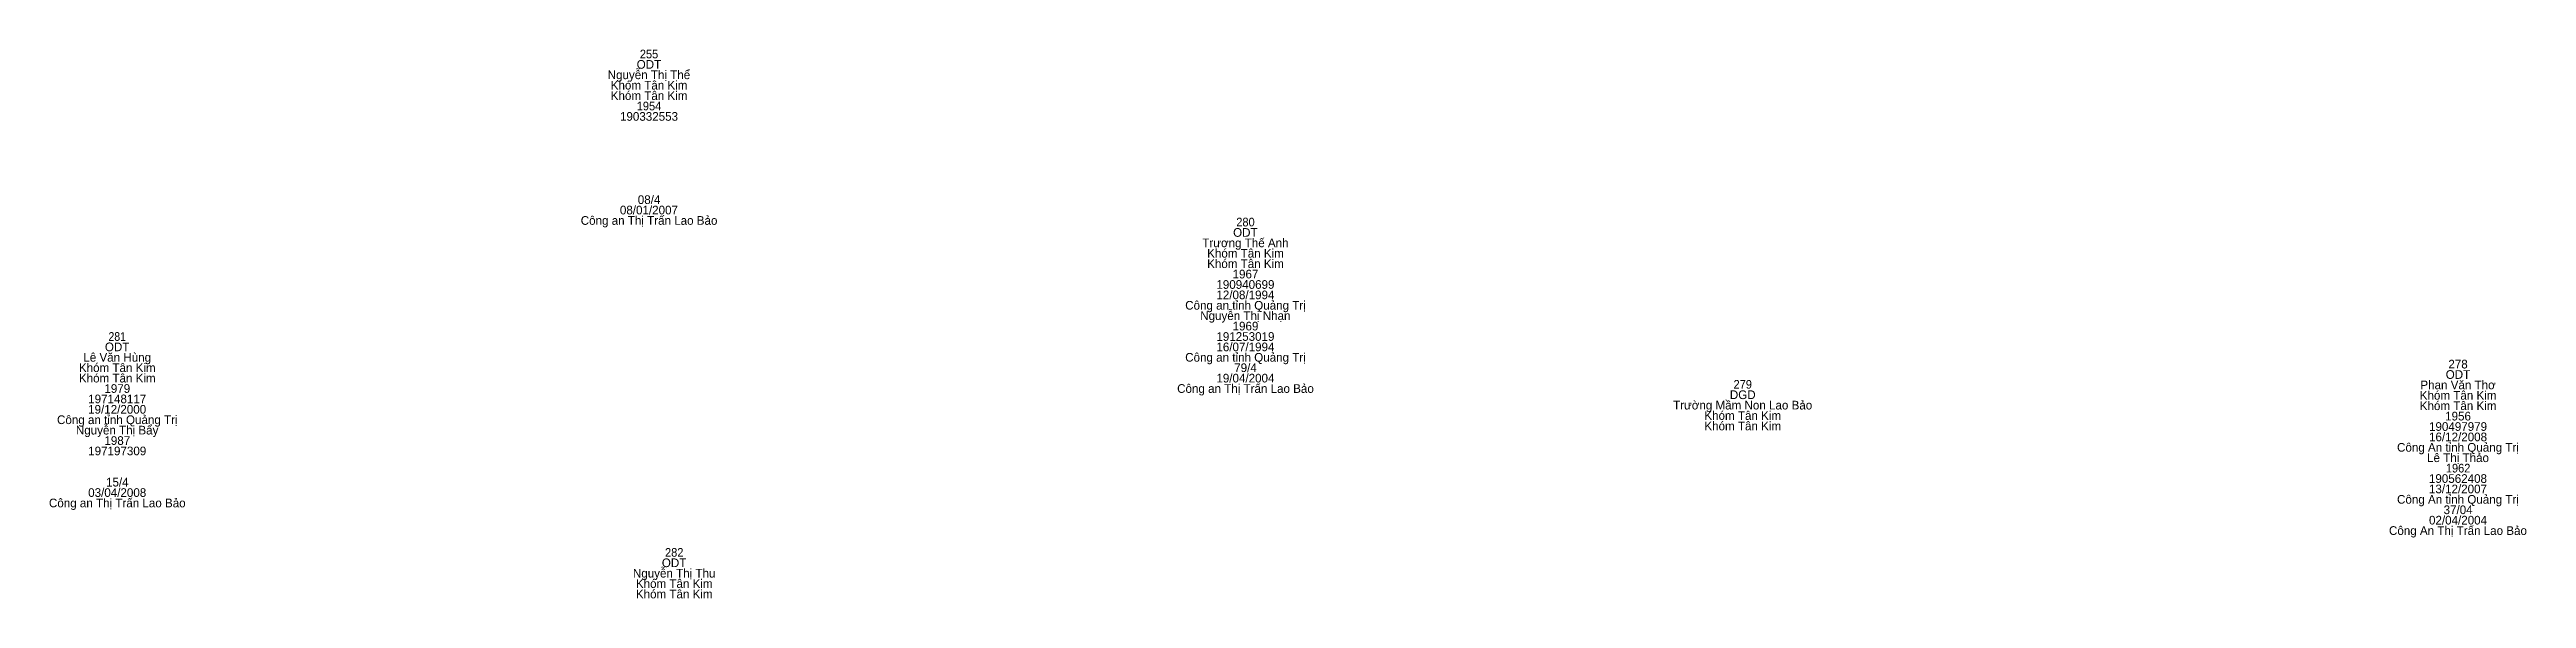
# Model space of a CAD drawing. Header units: metres. Extents: x 536461 to 537503, y 1836996 to 1837501.
# Drawn here: x 537005.5 to 537176.8, y 1837009.3 to 1837047.3 of the extents above; entities that cross this region are included whole.
import ezdxf
from ezdxf.enums import TextEntityAlignment as Align

# ---------------------------------------------------------------- set-up
doc = ezdxf.new("R2010")
doc.units = ezdxf.units.M
doc.header["$LTSCALE"] = 0.24
doc.layers.add('1', color=7, linetype='Continuous')

msp = doc.modelspace()

# ---------------------------------------------------------------- texts
at = {"layer": '1'}
for s, p in [('ODT', (537046.955, 1837045.97)), ('Nguyễn Thị Thể', (537046.955, 1837045.25)), ('Khóm Tân Kim', (537046.965, 1837044.53)), ('Khóm Tân Kim', (537046.965, 1837043.81)), ('190332553', (537046.96, 1837042.37)), ('08/01/2007', (537046.955, 1837035.89)), ('08/4', (537046.965, 1837036.61)), ('Công an Thị Trấn Lao Bảo', (537046.965, 1837035.17)), ('ODT', (537088.215, 1837034.34)), ('Trương Thế Anh', (537088.22, 1837033.62)), ('Khóm Tân Kim', (537088.225, 1837032.9)), ('Khóm Tân Kim', (537088.225, 1837032.18)), ('190940699', (537088.22, 1837030.74)), ('1967', (537088.225, 1837031.46)), ('Công an tỉnh Quảng Trị', (537088.225, 1837029.3)), ('Nguyễn Thị Nhạn', (537088.215, 1837028.58)), ('12/08/1994', (537088.22, 1837030.02)), ('191253019', (537088.22, 1837027.14)), ('1969', (537088.225, 1837027.86)), ('Lê Văn Hùng', (537010.17, 1837025.7)), ('ODT', (537010.165, 1837026.42)), ('Công an tỉnh Quảng Trị', (537088.225, 1837025.7)), ('16/07/1994', (537088.22, 1837026.42)), ('Khóm Tân Kim', (537010.175, 1837024.98)), ('Khóm Tân Kim', (537010.175, 1837024.26)), ('Công an Thị Trấn Lao Bảo', (537088.225, 1837023.54)), ('19/04/2004', (537088.22, 1837024.26)), ('79/4', (537088.225, 1837024.98)), ('Phan Văn Thơ', (537172.11, 1837023.79)), ('ODT', (537172.105, 1837024.51)), ('278', (537172.11, 1837025.23)), ('19/12/2000', (537010.165, 1837022.1)), ('197148117', (537010.17, 1837022.82)), ('1979', (537010.175, 1837023.54)), ('Trường Mầm Non Lao Bảo', (537122.62, 1837022.39)), ('DGD', (537122.625, 1837023.11)), ('Khóm Tân Kim', (537172.115, 1837023.07)), ('Khóm Tân Kim', (537172.115, 1837022.35)), ('Công an tỉnh Quảng Trị', (537010.175, 1837021.38)), ('Nguyễn Thị Bẩy', (537010.165, 1837020.66)), ('Khóm Tân Kim', (537122.625, 1837021.67)), ('Khóm Tân Kim', (537122.625, 1837020.95)), ('190497979', (537172.11, 1837020.91)), ('16/12/2008', (537172.11, 1837020.19)), ('1956', (537172.11, 1837021.63)), ('197197309', (537010.17, 1837019.22)), ('1987', (537010.175, 1837019.94)), ('Công An tỉnh Quảng Trị', (537172.105, 1837019.47)), ('Lê Thị Thảo', (537172.11, 1837018.75)), ('15/4', (537010.175, 1837017.06)), ('190562408', (537172.105, 1837017.31)), ('Công an Thị Trấn Lao Bảo', (537010.175, 1837015.62)), ('03/04/2008', (537010.17, 1837016.34)), ('Công An tỉnh Quảng Trị', (537172.105, 1837015.87)), ('13/12/2007', (537172.105, 1837016.59)), ('37/04', (537172.115, 1837015.15)), ('Công An Thị Trấn Lao Bảo', (537172.105, 1837013.71)), ('02/04/2004', (537172.11, 1837014.43)), ('Nguyễn Thị Thu', (537048.7, 1837010.76)), ('Khóm Tân Kim', (537048.705, 1837010.04)), ('ODT', (537048.695, 1837011.48)), ('Khóm Tân Kim', (537048.705, 1837009.32))]:
    msp.add_text(s, height=0.6, dxfattribs=at).set_placement(p, align=Align.CENTER)
for s, width, p in [('255', 0.95, (537046.96, 1837046.69)), ('1954', 0.95, (537046.96, 1837043.09)), ('280', 0.95, (537088.225, 1837035.06)), ('281', 0.9, (537010.17, 1837027.14)), ('279', 0.95, (537122.625, 1837023.83)), ('1962', 0.95, (537172.115, 1837018.03)), ('282', 0.95, (537048.705, 1837012.2))]:
    msp.add_text(s, height=0.6, dxfattribs=dict(at, width=width)).set_placement(p, align=Align.CENTER)

doc.saveas('drawing.dxf')
